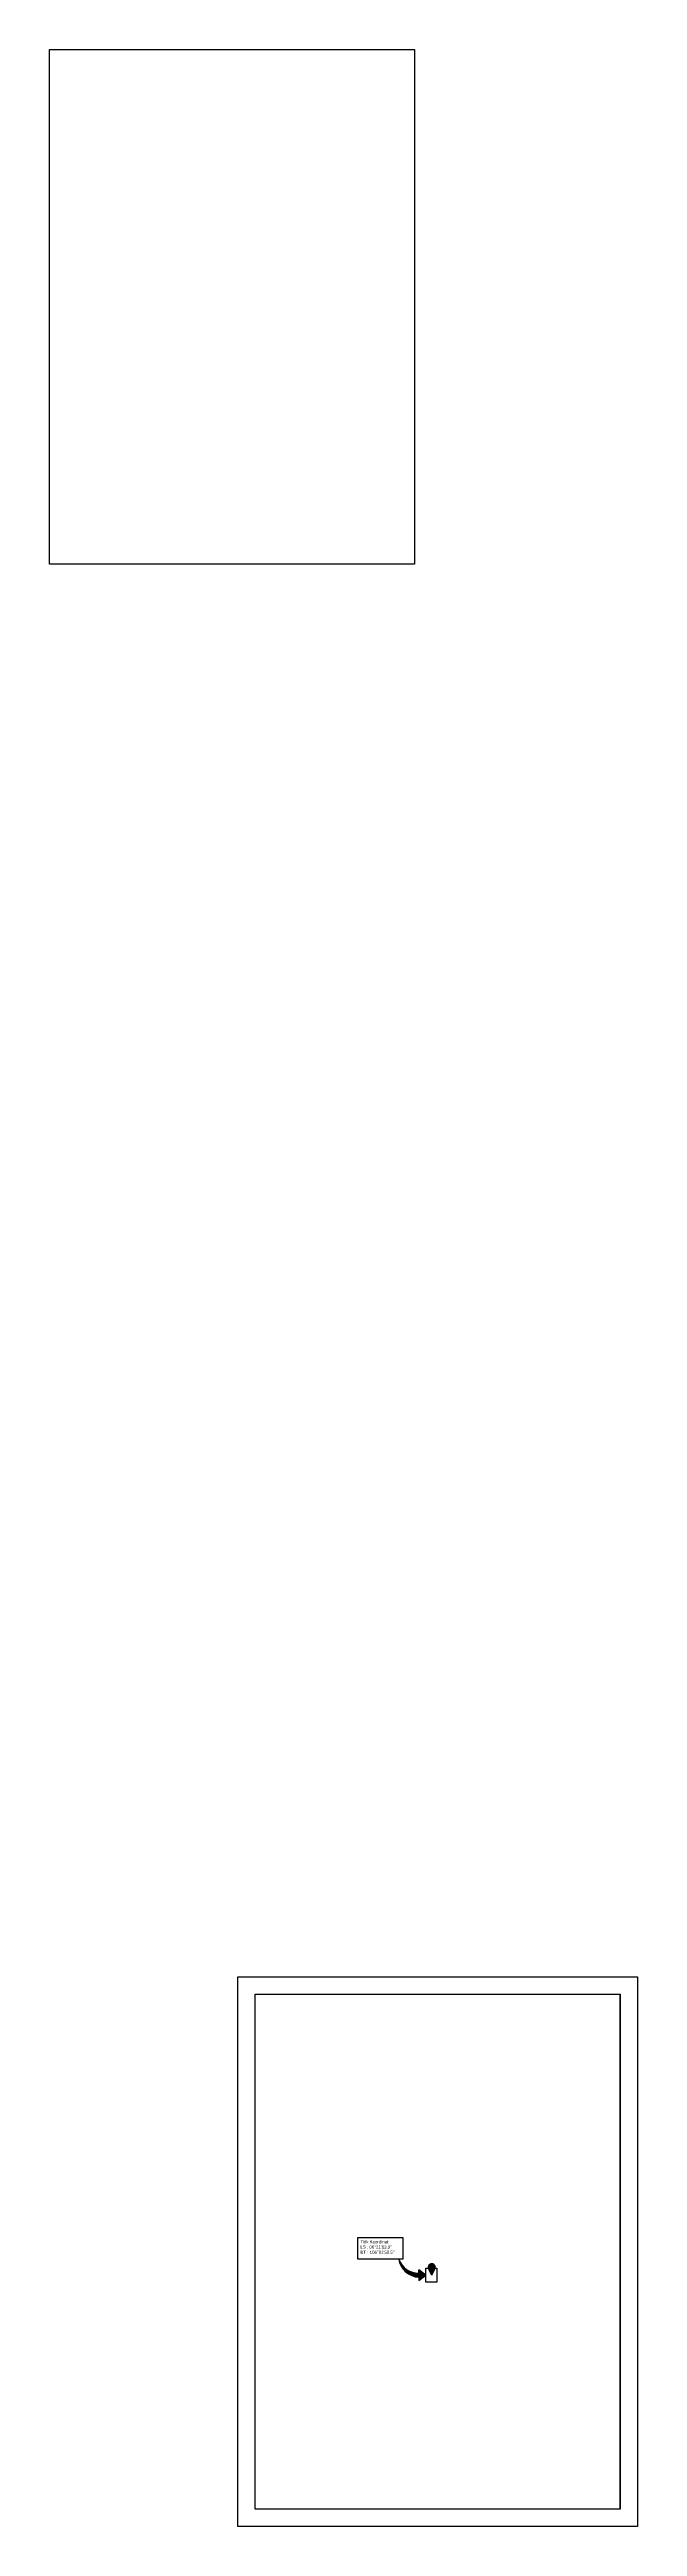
# Model space of a CAD drawing. Header units: millimetres. Extents: x 732789 to 742699, y 13616 to 18897.
# Drawn here: x 733798 to 734137, y 13700 to 15129 of the extents above; entities that cross this region are included whole.
import ezdxf

# ---------------------------------------------------------------- set-up
doc = ezdxf.new("R2010")
doc.units = ezdxf.units.MM
doc.styles.get("Standard").update_dxf_attribs({"font": 'arial.ttf'})
picture_1 = doc.add_image_def('image1.png', size_in_pixel=(591, 835))
picture_2 = doc.add_image_def('image4.png', size_in_pixel=(3737, 5281))

msp = doc.modelspace()

# ---------------------------------------------------------------- hatches: boundary and pattern name
at = {"true_color": 0x939598, "transparency": 33554643}
h = msp.add_hatch(color=252, dxfattribs=at)
h.dxf.hatch_style = 1
h.set_gradient(color1=(147, 149, 152), color2=(0, 0, 255), rotation=236)
h.paths.add_polyline_path([(734011.1, 13848.3), (734011.1, 13846.5, -0.332335), (733999.5, 13854.5, 0.357219), (734011.1, 13844.1), (734011.1, 13842.2), (734015.1, 13845.3)])
h = msp.add_hatch(color=1)
h.dxf.hatch_style = 1
h.paths.add_polyline_path([(734020.5, 13849.3, 1.282095), (734016.4, 13849.3), (734018.5, 13845.2)])
h.paths.add_polyline_path([(734017.4, 13849.8, -1), (734019.5, 13849.8, -1)], flags=16)
at = {"true_color": 0xffffff}
h = msp.add_hatch(color=7, dxfattribs=at)
h.dxf.hatch_style = 1
h.paths.add_polyline_path([(734017.4, 13849.8, 1), (734019.5, 13849.8, 1)])

# ---------------------------------------------------------------- linework, layer by layer
msp.add_lwpolyline([(733906.8, 14017.3), (734137, 14017.3), (734137, 13700.3), (733906.8, 13700.3)], close=True)
for points in [[(733916.8, 14007.3), (734127, 14007.3), (734127, 13710.3), (733916.8, 13710.3), (733916.8, 14007.3)], [(734011.1, 13846.4), (734011.1, 13848.3)], [(734011.1, 13846.4), (734011.1, 13848.3)], [(734011.1, 13842.2), (734015.1, 13845.3), (734011.1, 13848.3)], [(734011.1, 13844.1), (734011.1, 13842.2)], [(734011.1, 13844.1), (734011.1, 13842.2)], [(734018.5, 13845.2), (734016.4, 13849.3)], [(734018.5, 13845.2), (734020.5, 13849.3)]]:
    msp.add_lwpolyline(points)
at = {"color": 5}
msp.add_lwpolyline([(733975.9, 13867.1), (734001.9, 13867.1), (734001.9, 13854.5), (733975.9, 13854.5)], close=True, dxfattribs=at)
at = {"color": 1}
msp.add_lwpolyline([(734015.1, 13849.3), (734021.5, 13849.3), (734021.5, 13841.2), (734015.1, 13841.2)], close=True, dxfattribs=at)
msp.add_circle((734018.5, 13849.8), 1.06)
for centre, radius, start, end in [((734011.6, 13856.4), 12.3, 188.903, 267.5338), ((734010.7, 13858.3), 11.8, 198.5445, 272.0783), ((734018.5, 13849.8), 2.1, 345.9066, 194.0934)]:
    msp.add_arc(centre, radius, start, end)

# ---------------------------------------------------------------- texts
at = {"color": 5, "insert": (733977.4, 13865.4), "char_height": 1.8, "attachment_point": 1}
msp.add_mtext_dynamic_manual_height_columns('Titik Koordinat : \\PLS : 06°21\'13.9"\\PBT : 106°81\'50.5"', width=62.082, gutter_width=9.7, heights=[0], dxfattribs=at)

# ---------------------------------------------------------------- pictures from other files: only their frames are drawn
image = msp.add_image(picture_1, insert=(733798.3, 14832.1), size_in_units=(210.2, 296.9))
image.dxf.flags = 7
image = msp.add_image(picture_2, insert=(733916.8, 13710.3), size_in_units=(210.1, 297))
image.dxf.flags = 7

doc.saveas('drawing.dxf')
